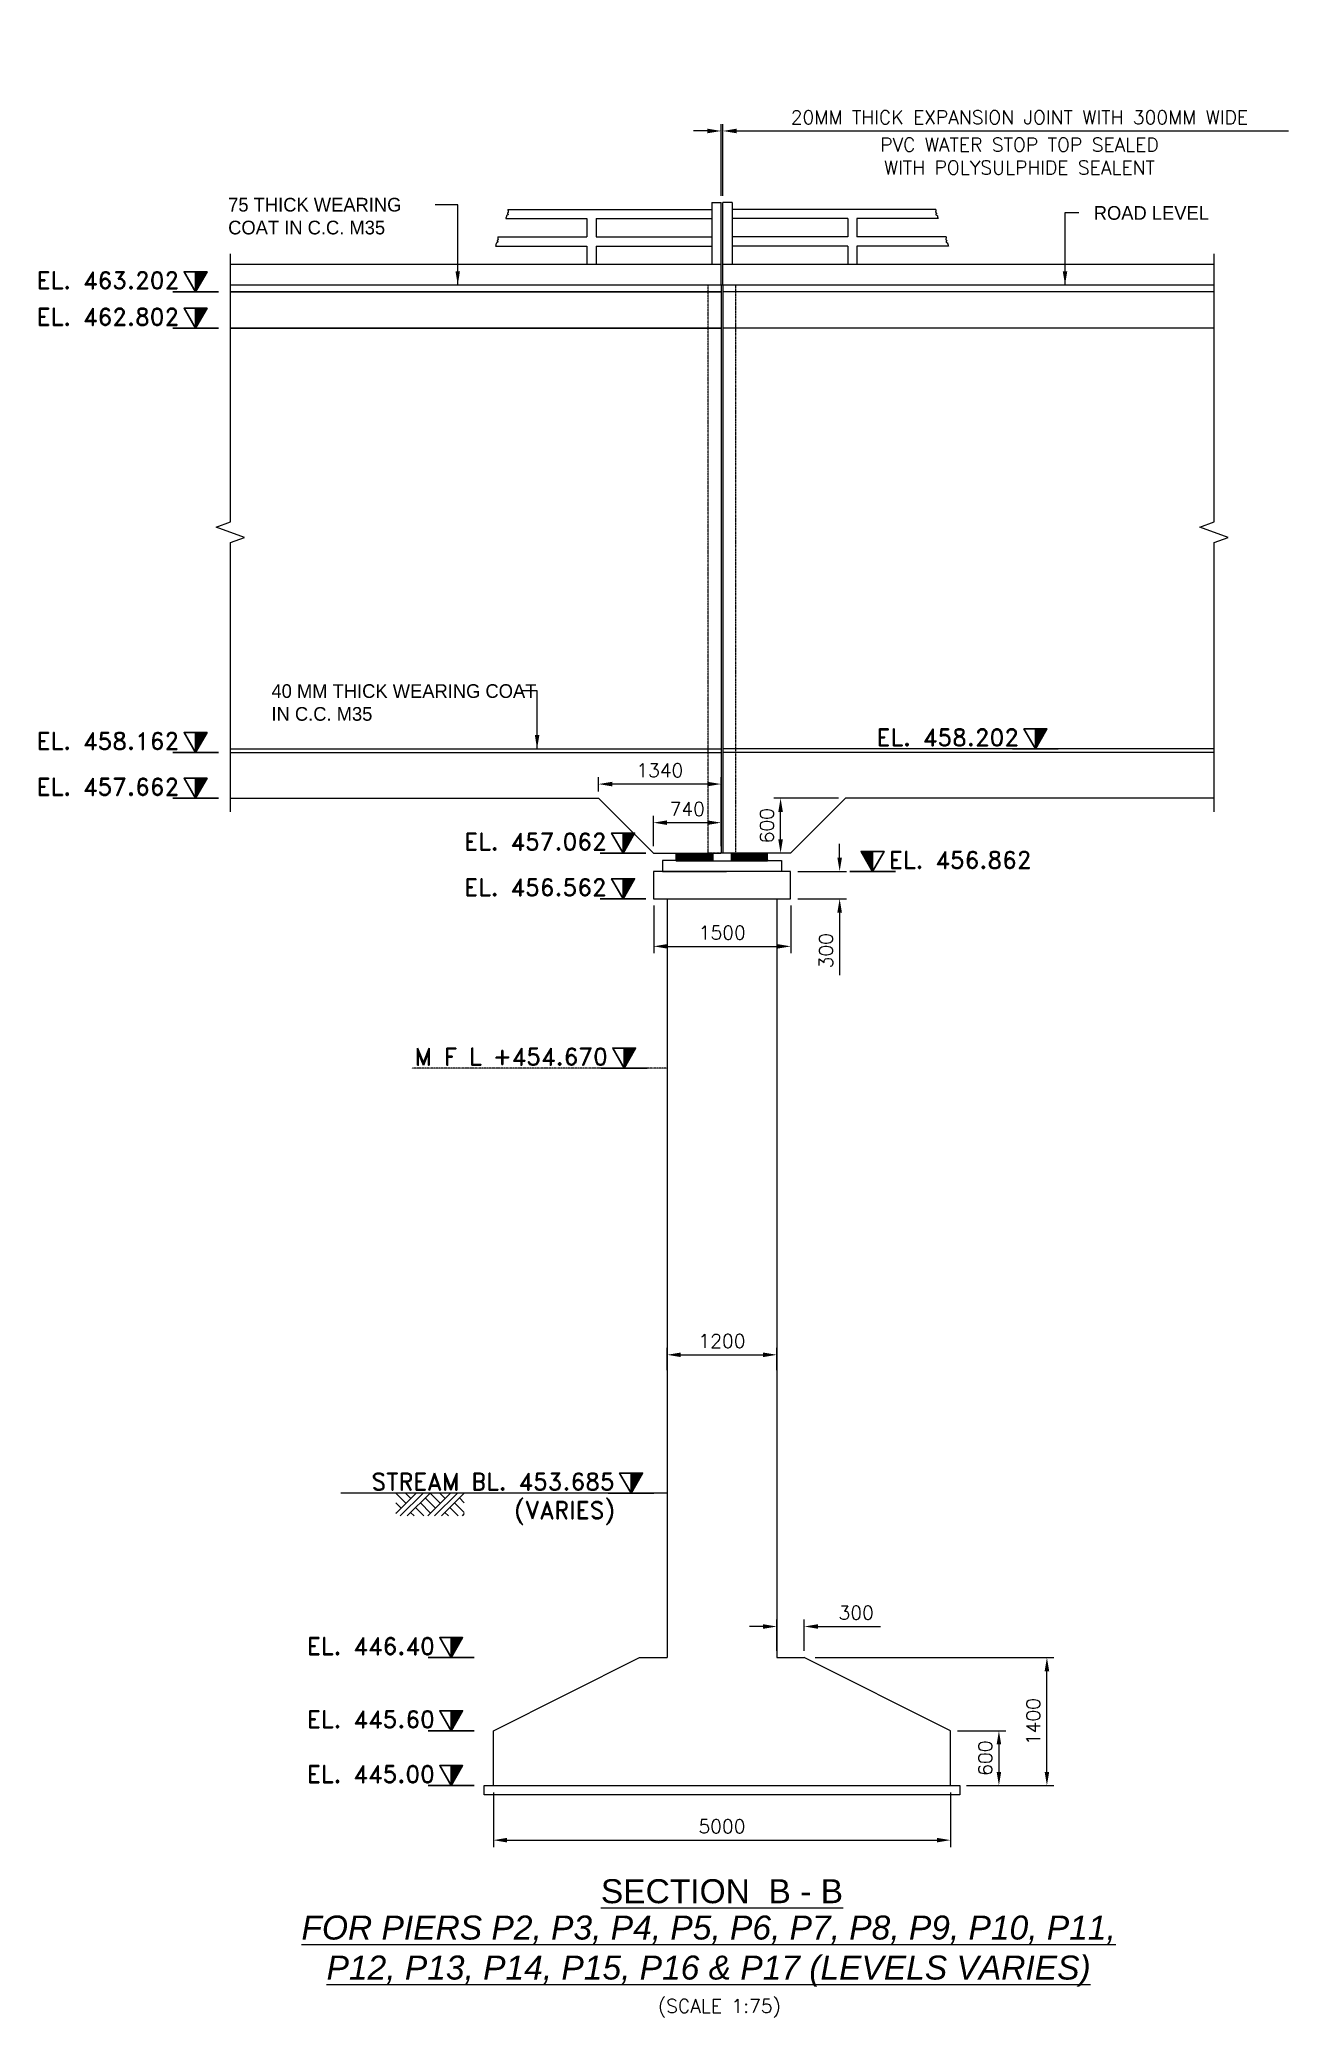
# Model space of a CAD drawing. Extents: x 2542500 to 2835796, y -294794 to -159040.
# Drawn here: x 2633555 to 2647214, y -180675 to -159040 of the extents above; entities that cross this region are included whole.
import ezdxf
from ezdxf.enums import TextEntityAlignment as Align

# ---------------------------------------------------------------- set-up
doc = ezdxf.new("R2010")
doc.units = 0
doc.header["$LTSCALE"] = 8
doc.header["$MEASUREMENT"] = 0
doc.header["$PDMODE"] = 35
doc.linetypes.add('HIDDEN', pattern=[0.375, 0.25, -0.125])
doc.layers.get('0').update_dxf_attribs({"color": 22, "linetype": 'CONTINUOUS'})
doc.layers.get('DEFPOINTS').update_dxf_attribs({"linetype": 'CONTINUOUS'})
for name, color, linetype, lineweight in [('HANDRAIL', 92, 'CONTINUOUS', 15), ('HATCH SOLID', 253, 'CONTINUOUS', 5), ('LEVEL', 6, 'CONTINUOUS', 20), ('P.C.C', 105, 'CONTINUOUS', 9), ('R_DASHED', 183, 'HIDDEN', 9), ('R_DIMENSION', 8, 'CONTINUOUS', 15), ('R_TEXT G', 7, 'CONTINUOUS', 18), ('R_THIN LINE', 252, 'CONTINUOUS', 9), ('SEC MARK', 1, 'CONTINUOUS', 25), ('TEXT', 4, 'CONTINUOUS', 15), ('TEXT G', 7, 'CONTINUOUS', 18)]:
    doc.layers.add(name, color=color, linetype=linetype, lineweight=lineweight)
doc.layers.add('PUMP', color=4, linetype='CONTINUOUS')
doc.layers.add('R_HATCH', color=7, linetype='CONTINUOUS', lineweight=9, true_color=0xd1d1ff)
doc.styles.add('ARIEL', font='arial.ttf')
doc.styles.add('ROMANDS', font='romand.shx')
doc.styles.add('ROMANS', font='romans.shx')
doc.styles.get("Standard").update_dxf_attribs({"font": ''})
doc.styles.get('Standard').set_extended_font_data('Univers')
doc.dimstyles.new('DIM-75', dxfattribs={"dimscale": 75, "dimtxt": 2, "dimasz": 2, "dimexe": 1, "dimexo": 1, "dimgap": 1, "dimtad": 1, "dimdec": 0, "dimzin": 0, "dimdsep": 46, "dimtxsty": 'ROMANS', "dimcen": 1, "dimclrd": 256, "dimclre": 256, "dimclrt": 7, "dimadec": 0, "dimazin": 0, "dimtfac": 1, "dimtdec": 0, "dimtofl": 0, "dimtmove": 0, "dimatfit": 3, "dimfxl": 1, "dimtolj": 1, "dimtzin": 0, "dimlwd": 9, "dimlwe": 5, "dimarcsym": 0})
doc.dimstyles.new('DIM-75$0', dxfattribs={"dimscale": 75, "dimtxt": 2, "dimasz": 2, "dimexe": 1, "dimexo": 1, "dimgap": 1, "dimtad": 1, "dimdec": 0, "dimzin": 0, "dimdsep": 46, "dimtxsty": 'ROMANS', "dimcen": 1, "dimclrd": 256, "dimclre": 256, "dimclrt": 7, "dimadec": 0, "dimazin": 0, "dimtfac": 1, "dimtdec": 0, "dimtofl": 0, "dimtmove": 0, "dimatfit": 3, "dimfxl": 1, "dimtolj": 1, "dimtzin": 0, "dimlwd": 9, "dimlwe": 5, "dimarcsym": 0})
pattern_1 = [(0, (1174495.185, 67845.8764), (0, 6.985), [5.08, -1.905]), (90, (1174495.185, 67845.8764), (-6.985, 4e-16), [5.08, -1.905])]

msp = doc.modelspace()

# ---------------------------------------------------------------- texts
at = {"layer": 'LEVEL', "char_height": 187.5, "style": 'ROMANDS'}
for s, insert, attachment_point in [('EL. 463.202', (2635082.2, -161580), 3), ('EL. 462.802', (2635082.2, -161980), 3), ('EL. 458.202', (2644267.8, -166580), 3), ('EL. 458.162', (2635082.2, -166620), 3), ('EL. 457.662', (2635082.2, -167120), 3), ('EL. 457.062', (2639757.9, -167720), 3), ('EL. 456.862', (2642845.7, -167920), 1), ('EL. 456.562', (2639757.9, -168220), 3), ('M F L +454.670', (2639770.1, -170072), 3), ('STREAM BL. 453.685 \\P(VARIES)', (2639845.1, -174720), 3), ('EL. 446.40', (2637878.1, -176520), 3), ('EL. 445.60', (2637878.1, -177320), 3), ('EL. 445.00', (2637878.1, -177920), 3)]:
    msp.add_mtext(s, dxfattribs=dict(at, insert=insert, attachment_point=attachment_point))
at = {"layer": 'R_TEXT G', "lineweight": 13, "ltscale": 0.13, "char_height": 150, "attachment_point": 7}
for s, insert, width in [('\\A1;75 THICK WEARING COAT IN C.C. M35', (2635618.3, -161173.6), 2410.45), ('40 MM THICK WEARING COAT IN C.C. M35', (2636091.8, -166493.7), 2914.493)]:
    msp.add_mtext(s, dxfattribs=dict(at, insert=insert, width=width))
at = {"layer": 'R_TEXT G', "lineweight": 13, "ltscale": 0.13, "insert": (2645085.1, -160861.6), "char_height": 150, "attachment_point": 1}
msp.add_mtext('\\A1;ROAD LEVEL', dxfattribs=at)
at = {"layer": 'TEXT', "color": 1, "lineweight": 13, "char_height": 262.5, "attachment_point": 8, "style": 'ARIEL'}
for s, insert, width in [('{\\LSECTION  B - B}', (2641018.7, -179429.3), 7433.008), ('{\\fArial|b0|i1|c0|p34;\\LFOR PIERS P2, P3, P4, P5, P6, P7, P8, P9, P10, P11, P12, P13, P14, P15, P16 & P17 (LEVELS VARIES)}', (2640873, -180339.8), 9416.43)]:
    msp.add_mtext(s, dxfattribs=dict(at, insert=insert, width=width))
at = {"layer": 'TEXT G', "style": 'ROMANS'}
msp.add_text('(SCALE 1:75)', height=150, dxfattribs=at).set_placement((2640990.5, -180475.2), align=Align.TOP_CENTER)

# ---------------------------------------------------------------- blocks, each defined once
blk = doc.blocks.new('A$C71181FDA')
at = {"layer": 'HATCH SOLID', "ltscale": 100}
blk.add_hatch(color=256, dxfattribs=at).paths.add_polyline_path([(948, 0), (948, 828), (474, 828)])
at = {"layer": 'SEC MARK'}
for p, q in [((948, 828), (948, 0)), ((0, 0), (1896, 0))]:
    blk.add_line(p, q, dxfattribs=at)
blk.add_lwpolyline([(948, 0), (474, 828), (1422, 828), (948, 0)], dxfattribs=at)
blk = doc.blocks.new('*D31')
at = {"layer": 'DEFPOINTS', "color": 0, "ltscale": 0.13}
for p in [(2641029, -160040), (2641009, -160824), (2641029, -160824)]:
    blk.add_point(p, dxfattribs=at)
at = {"layer": 'R_DIMENSION', "lineweight": 9, "ltscale": 0.13}
for p, q in [((2640859, -160040), (2640709, -160040)), ((2641179, -160040), (2647214, -160040))]:
    blk.add_line(p, q, dxfattribs=at)
at = {"layer": 'R_DIMENSION', "lineweight": 5, "ltscale": 0.13}
for p, q in [((2641009, -160749), (2641009, -159965)), ((2641029, -160749), (2641029, -159965))]:
    blk.add_line(p, q, dxfattribs=at)
at = {"layer": 'R_DIMENSION', "ltscale": 0.13}
for points in [[(2640859, -160015), (2640859, -160065), (2641009, -160040)], [(2641179, -160015), (2641179, -160065), (2641029, -160040)]]:
    blk.add_solid(points, dxfattribs=at)
at = {"layer": 'R_DIMENSION', "color": 7, "lineweight": 13, "ltscale": 0.13, "char_height": 150, "attachment_point": 5, "style": 'ROMANS'}
for s, insert in [('\\A1;20MM THICK EXPANSION JOINT WITH 300MM WIDE', (2644272, -159890)), ('\\A1;PVC WATER STOP TOP SEALED \\PWITH POLYSULPHIDE SEALENT', (2644272, -160315))]:
    blk.add_mtext(s, dxfattribs=dict(at, insert=insert))
blk = doc.blocks.new('jord1')
at = {"layer": 'P.C.C'}
for p, q in [((0, 0), (1.12, -1.12)), ((2.25, 0), (0, -2.25)), ((3, 0), (0.5, -2.5)), ((1.66, -0.59), (1.06, 0)), ((3.75, 0), (1.25, -2.5)), ((6, 0), (3.5, -2.5)), ((3.75, 0), (4.87, -1.12)), ((6.75, 0), (4.25, -2.5)), ((4.81, 0), (5.4, -0.59)), ((7.5, 0), (5, -2.5)), ((5.87, 0), (5.93, -0.06)), ((0, -1.06), (0.59, -1.66)), ((0, -2.12), (0.06, -2.19)), ((1.63, -2.12), (2.01, -2.5)), ((2.16, -1.59), (3.07, -2.5)), ((2.69, -1.06), (3.81, -2.19)), ((3.22, -0.53), (4.34, -1.66)), ((5.38, -2.12), (5.76, -2.5)), ((5.91, -1.59), (6.82, -2.5)), ((6.44, -1.06), (7.5, -2.12)), ((6.97, -0.53), (7.5, -1.06)), ((7.5, -2.25), (7.25, -2.5))]:
    blk.add_line(p, q, dxfattribs=at)
blk = doc.blocks.new('*D32')
at = {"layer": 'DEFPOINTS', "color": 0}
for p in [(2643519, -177539), (2643619, -178139), (2644048, -178139)]:
    blk.add_point(p, dxfattribs=at)
at = {"layer": 'R_DIMENSION', "lineweight": 5}
for p, q in [((2643594, -177539), (2644123, -177539)), ((2643694, -178139), (2644123, -178139))]:
    blk.add_line(p, q, dxfattribs=at)
at = {"layer": 'R_DIMENSION', "lineweight": 9}
blk.add_line((2644048, -177689), (2644048, -177989), dxfattribs=at)
at = {"layer": 'R_DIMENSION'}
for points in [[(2644023, -177689), (2644073, -177689), (2644048, -177539)], [(2644023, -177989), (2644073, -177989), (2644048, -178139)]]:
    blk.add_solid(points, dxfattribs=at)
at = {"layer": 'R_DIMENSION', "color": 7, "insert": (2643898, -177839), "char_height": 150, "attachment_point": 5, "rotation": 90, "style": 'ROMANS'}
blk.add_mtext('\\A1;600', dxfattribs=at)
blk = doc.blocks.new('*D33')
at = {"layer": 'DEFPOINTS', "color": 0}
for p in [(2641919, -176399), (2641619, -176739), (2641919, -176739)]:
    blk.add_point(p, dxfattribs=at)
at = {"layer": 'R_DIMENSION', "lineweight": 5}
for p, q in [((2641619, -176664), (2641619, -176324)), ((2641919, -176664), (2641919, -176324))]:
    blk.add_line(p, q, dxfattribs=at)
at = {"layer": 'R_DIMENSION', "lineweight": 9}
for p, q in [((2641469, -176399), (2641319, -176399)), ((2642069, -176399), (2642754, -176399))]:
    blk.add_line(p, q, dxfattribs=at)
at = {"layer": 'R_DIMENSION'}
for points in [[(2641469, -176374), (2641469, -176424), (2641619, -176399)], [(2642069, -176374), (2642069, -176424), (2641919, -176399)]]:
    blk.add_solid(points, dxfattribs=at)
at = {"layer": 'R_DIMENSION', "color": 7, "insert": (2642487, -176249), "char_height": 150, "attachment_point": 5, "style": 'ROMANS'}
blk.add_mtext('\\A1;300', dxfattribs=at)
blk = doc.blocks.new('*D34')
at = {"layer": 'DEFPOINTS', "color": 0}
for p in [(2638519, -178139), (2643519, -178139), (2643519, -178736)]:
    blk.add_point(p, dxfattribs=at)
at = {"layer": 'R_DIMENSION', "lineweight": 5}
for p, q in [((2638519, -178214), (2638519, -178811)), ((2643519, -178214), (2643519, -178811))]:
    blk.add_line(p, q, dxfattribs=at)
at = {"layer": 'R_DIMENSION', "lineweight": 9}
blk.add_line((2638669, -178736), (2643369, -178736), dxfattribs=at)
at = {"layer": 'R_DIMENSION'}
for points in [[(2638669, -178711), (2638669, -178761), (2638519, -178736)], [(2643369, -178711), (2643369, -178761), (2643519, -178736)]]:
    blk.add_solid(points, dxfattribs=at)
at = {"layer": 'R_DIMENSION', "color": 7, "insert": (2641019, -178586), "char_height": 150, "attachment_point": 5, "style": 'ROMANS'}
blk.add_mtext('\\A1;5000', dxfattribs=at)
blk = doc.blocks.new('*D35')
at = {"layer": 'DEFPOINTS', "color": 0}
for p in [(2641619, -173427), (2640419, -173671), (2641619, -173671)]:
    blk.add_point(p, dxfattribs=at)
at = {"layer": 'R_DIMENSION', "lineweight": 5}
for p, q in [((2640419, -173596), (2640419, -173352)), ((2641619, -173596), (2641619, -173352))]:
    blk.add_line(p, q, dxfattribs=at)
at = {"layer": 'R_DIMENSION', "lineweight": 9}
blk.add_line((2640569, -173427), (2641469, -173427), dxfattribs=at)
at = {"layer": 'R_DIMENSION'}
for points in [[(2640569, -173402), (2640569, -173452), (2640419, -173427)], [(2641469, -173402), (2641469, -173452), (2641619, -173427)]]:
    blk.add_solid(points, dxfattribs=at)
at = {"layer": 'R_DIMENSION', "color": 7, "insert": (2641019, -173277), "char_height": 150, "attachment_point": 5, "style": 'ROMANS'}
blk.add_mtext('\\A1;1200', dxfattribs=at)
blk = doc.blocks.new('*D36')
at = {"layer": 'DEFPOINTS', "color": 0}
for p in [(2640272, -168439), (2641772, -168439), (2641772, -168959)]:
    blk.add_point(p, dxfattribs=at)
at = {"layer": 'R_DIMENSION', "lineweight": 5}
for p, q in [((2640272, -168514), (2640272, -169034)), ((2641772, -168514), (2641772, -169034))]:
    blk.add_line(p, q, dxfattribs=at)
at = {"layer": 'R_DIMENSION', "lineweight": 9}
blk.add_line((2640422, -168959), (2641622, -168959), dxfattribs=at)
at = {"layer": 'R_DIMENSION'}
for points in [[(2640422, -168934), (2640422, -168984), (2640272, -168959)], [(2641622, -168934), (2641622, -168984), (2641772, -168959)]]:
    blk.add_solid(points, dxfattribs=at)
at = {"layer": 'R_DIMENSION', "color": 7, "insert": (2641022, -168809), "char_height": 150, "attachment_point": 5, "style": 'ROMANS'}
blk.add_mtext('\\A1;1500', dxfattribs=at)
blk = doc.blocks.new('*D37')
at = {"layer": 'DEFPOINTS', "color": 0}
for p in [(2641772, -168139), (2641772, -168439), (2642306, -168439)]:
    blk.add_point(p, dxfattribs=at)
at = {"layer": 'R_DIMENSION', "lineweight": 9}
for p, q in [((2642306, -167989), (2642306, -167839)), ((2642306, -168589), (2642306, -169274))]:
    blk.add_line(p, q, dxfattribs=at)
at = {"layer": 'R_DIMENSION', "lineweight": 5}
for p, q in [((2641847, -168139), (2642381, -168139)), ((2641847, -168439), (2642381, -168439))]:
    blk.add_line(p, q, dxfattribs=at)
at = {"layer": 'R_DIMENSION'}
for points in [[(2642281, -167989), (2642331, -167989), (2642306, -168139)], [(2642281, -168589), (2642331, -168589), (2642306, -168439)]]:
    blk.add_solid(points, dxfattribs=at)
at = {"layer": 'R_DIMENSION', "color": 7, "insert": (2642156, -169007), "char_height": 150, "attachment_point": 5, "rotation": 90, "style": 'ROMANS'}
blk.add_mtext('\\A1;300', dxfattribs=at)
blk = doc.blocks.new('*D38')
at = {"layer": 'DEFPOINTS', "color": 0}
for p in [(2641963, -176739), (2644573, -176739), (2643663, -178139)]:
    blk.add_point(p, dxfattribs=at)
at = {"layer": 'R_DIMENSION', "lineweight": 5}
for p, q in [((2642038, -176739), (2644648, -176739)), ((2643738, -178139), (2644648, -178139))]:
    blk.add_line(p, q, dxfattribs=at)
at = {"layer": 'R_DIMENSION', "lineweight": 9}
blk.add_line((2644573, -177989), (2644573, -176889), dxfattribs=at)
at = {"layer": 'R_DIMENSION'}
for points in [[(2644548, -176889), (2644598, -176889), (2644573, -176739)], [(2644548, -177989), (2644598, -177989), (2644573, -178139)]]:
    blk.add_solid(points, dxfattribs=at)
at = {"layer": 'R_DIMENSION', "color": 7, "insert": (2644423, -177439), "char_height": 150, "attachment_point": 5, "rotation": 90, "style": 'ROMANS'}
blk.add_mtext('\\A1;1400', dxfattribs=at)
blk = doc.blocks.new('*D91')
at = {"layer": 'DEFPOINTS', "color": 0}
for p in [(2639669, -167184), (2639669, -167339), (2641009, -167939)]:
    blk.add_point(p, dxfattribs=at)
at = {"layer": 'R_DIMENSION', "lineweight": 5}
for p, q in [((2639669, -167264), (2639669, -167109)), ((2641009, -167864), (2641009, -167109))]:
    blk.add_line(p, q, dxfattribs=at)
at = {"layer": 'R_DIMENSION', "lineweight": 9}
blk.add_line((2640859, -167184), (2639819, -167184), dxfattribs=at)
at = {"layer": 'R_DIMENSION'}
for points in [[(2639819, -167159), (2639819, -167209), (2639669, -167184)], [(2640859, -167159), (2640859, -167209), (2641009, -167184)]]:
    blk.add_solid(points, dxfattribs=at)
at = {"layer": 'R_DIMENSION', "color": 7, "insert": (2640339, -167034), "char_height": 150, "attachment_point": 5, "style": 'ROMANS'}
blk.add_mtext('\\A1;1340', dxfattribs=at)
blk = doc.blocks.new('*D92')
at = {"layer": 'DEFPOINTS', "color": 0}
for p in [(2641009, -167606), (2640269, -167939), (2641009, -167939)]:
    blk.add_point(p, dxfattribs=at)
at = {"layer": 'R_DIMENSION', "lineweight": 5}
for p, q in [((2640269, -167864), (2640269, -167531)), ((2641009, -167864), (2641009, -167531))]:
    blk.add_line(p, q, dxfattribs=at)
at = {"layer": 'R_DIMENSION', "lineweight": 9}
blk.add_line((2640419, -167606), (2640859, -167606), dxfattribs=at)
at = {"layer": 'R_DIMENSION'}
for points in [[(2640419, -167581), (2640419, -167631), (2640269, -167606)], [(2640859, -167581), (2640859, -167631), (2641009, -167606)]]:
    blk.add_solid(points, dxfattribs=at)
at = {"layer": 'R_DIMENSION', "color": 7, "insert": (2640639, -167456), "char_height": 150, "attachment_point": 5, "style": 'ROMANS'}
blk.add_mtext('\\A1;740', dxfattribs=at)
blk = doc.blocks.new('*D93')
at = {"layer": 'DEFPOINTS', "color": 0}
for p in [(2641660, -167339), (2642369, -167339), (2641769, -167939)]:
    blk.add_point(p, dxfattribs=at)
at = {"layer": 'R_DIMENSION', "lineweight": 5}
for p, q in [((2642294, -167339), (2641585, -167339)), ((2641694, -167939), (2641585, -167939))]:
    blk.add_line(p, q, dxfattribs=at)
at = {"layer": 'R_DIMENSION', "lineweight": 9}
blk.add_line((2641660, -167789), (2641660, -167489), dxfattribs=at)
at = {"layer": 'R_DIMENSION'}
for points in [[(2641635, -167489), (2641685, -167489), (2641660, -167339)], [(2641635, -167789), (2641685, -167789), (2641660, -167939)]]:
    blk.add_solid(points, dxfattribs=at)
at = {"layer": 'R_DIMENSION', "color": 7, "insert": (2641510, -167639), "char_height": 150, "attachment_point": 5, "rotation": 90, "style": 'ROMANS'}
blk.add_mtext('\\A1;600', dxfattribs=at)

# ---------------------------------------------------------------- dimensions: what is measured, and where the dimension line sits
at = {"layer": 'R_DIMENSION', "lineweight": 13, "ltscale": 0.13}
dim = msp.add_linear_dim(base=(2641028.7, -160040.1), p1=(2641008.7, -160823.8), p2=(2641028.7, -160823.8), text='20MM THICK EXPANSION JOINT WITH 300MM WIDE\\XPVC WATER STOP TOP SEALED \\PWITH POLYSULPHIDE SEALENT', dimstyle='DIM-75$0', dxfattribs=at)
dim.commit()
dim.dimension.update_dxf_attribs({"geometry": '*D31', "text_midpoint": (2644271.6, -160040.1)})
at = {"layer": 'R_DIMENSION'}
for base, p1, p2, picture, middle in [((2639668.7, -167184.2), (2641008.7, -167938.8), (2639668.7, -167338.8), '*D91', (2640338.7, -167034.2)), ((2641008.7, -167606.3), (2640268.7, -167938.8), (2641008.7, -167938.8), '*D92', (2640638.7, -167456.3)), ((2641772.3, -168959), (2640272.3, -168438.8), (2641772.3, -168438.8), '*D36', (2641022.3, -168809)), ((2641618.7, -173427), (2640418.7, -173671), (2641618.7, -173671), '*D35', (2641018.7, -173277)), ((2641918.7, -176399), (2641618.7, -176738.8), (2641918.7, -176738.8), '*D33', (2642486.6, -176249)), ((2643518.7, -178736), (2638518.7, -178138.8), (2643518.7, -178138.8), '*D34', (2641018.7, -178586))]:
    dim = msp.add_linear_dim(base=base, p1=p1, p2=p2, dimstyle='DIM-75$0', dxfattribs=at)
    dim.commit()
    dim.dimension.update_dxf_attribs({"geometry": picture, "text_midpoint": middle})
for base, p1, p2, picture, middle in [((2641659.8, -167338.8), (2641768.7, -167938.8), (2642368.7, -167338.8), '*D93', (2641509.8, -167638.8)), ((2642306, -168438.8), (2641772.3, -168138.8), (2641772.3, -168438.8), '*D37', (2642156, -169006.6)), ((2644573, -176738.8), (2643662.7, -178138.8), (2641962.7, -176738.8), '*D38', (2644423, -177438.8)), ((2644048, -178138.8), (2643518.7, -177538.8), (2643618.7, -178138.8), '*D32', (2643898, -177838.8))]:
    dim = msp.add_linear_dim(base=base, p1=p1, p2=p2, angle=90, dimstyle='DIM-75$0', dxfattribs=at)
    dim.commit()
    dim.dimension.update_dxf_attribs({"geometry": picture, "text_midpoint": middle})

# ---------------------------------------------------------------- hatches: boundary and pattern name
at = {"layer": 'R_HATCH', "lineweight": 13, "ltscale": 0.13}
h = msp.add_hatch(dxfattribs=at)
h.set_pattern_fill('ANGLE', color=256)
h.set_pattern_definition(pattern_1)
h.paths.add_polyline_path([(2640918.7, -168024.8), (2640918.7, -167938.8), (2640518.7, -167938.8), (2640518.7, -168024.8)])
h = msp.add_hatch(dxfattribs=at)
h.set_pattern_fill('ANGLE', color=256)
h.set_pattern_definition(pattern_1)
h.paths.add_polyline_path([(2641118.7, -168024.8), (2641118.7, -167938.8), (2641518.7, -167938.8), (2641518.7, -168024.8)])

# ---------------------------------------------------------------- linework, layer by layer
at = {"lineweight": 13, "ltscale": 0.13}
for p, q in [((2635643.3, -161723.8), (2641008.7, -161723.8)), ((2635643.3, -161723.8), (2641008.7, -161723.8)), ((2635643.3, -161798.8), (2641008.7, -161798.8)), ((2641008.7, -161798.8), (2635643.3, -161798.8)), ((2641008.7, -161723.8), (2641008.7, -167938.8)), ((2641028.7, -161723.8), (2641028.7, -167938.8)), ((2641028.7, -161723.8), (2646401.4, -161723.8)), ((2646401.4, -161798.8), (2641028.7, -161798.8)), ((2635643.3, -162198.8), (2641008.7, -162198.8)), ((2641008.7, -162198.8), (2635643.3, -162198.8)), ((2646401.4, -162198.8), (2641028.7, -162198.8)), ((2635643.3, -166798.8), (2641008.7, -166798.8)), ((2646401.4, -166798.8), (2641028.7, -166798.8)), ((2635643.3, -166838.8), (2641008.7, -166838.8)), ((2646401.4, -166838.8), (2641028.7, -166838.8)), ((2635643.3, -167338.8), (2639668.7, -167338.8)), ((2639668.7, -167338.8), (2640268.7, -167938.8)), ((2642368.7, -167338.8), (2641768.7, -167938.8)), ((2646401.4, -167338.8), (2642368.7, -167338.8)), ((2640268.7, -167938.8), (2641008.7, -167938.8)), ((2640368.7, -168018.8), (2640368.7, -168138.8)), ((2640512.7, -168018.8), (2640368.7, -168018.8)), ((2640512.7, -168018.8), (2640518.7, -168024.8)), ((2640518.7, -168024.8), (2640518.7, -167938.8)), ((2640518.7, -167938.8), (2640918.7, -167938.8)), ((2640518.7, -168024.8), (2641518.7, -168024.8)), ((2640918.7, -167938.8), (2640918.7, -168024.8)), ((2641768.7, -167938.8), (2641028.7, -167938.8)), ((2641118.7, -167938.8), (2641118.7, -168024.8)), ((2641518.7, -167938.8), (2641118.7, -167938.8)), ((2641518.7, -168024.8), (2641518.7, -167938.8)), ((2641524.7, -168018.8), (2641518.7, -168024.8)), ((2641524.7, -168018.8), (2641668.7, -168018.8)), ((2641668.7, -168018.8), (2641668.7, -168138.8)), ((2640368.7, -168138.8), (2641068.7, -168138.8)), ((2640418.7, -168438.8), (2640418.7, -176738.8)), ((2641618.7, -168438.8), (2641618.7, -176738.8)), ((2640418.7, -174938.8), (2636848.8, -174938.8)), ((2638518.7, -177538.8), (2640118.7, -176738.8)), ((2640118.7, -176738.8), (2640418.7, -176738.8)), ((2641618.7, -176738.8), (2641918.7, -176738.8)), ((2643518.7, -177538.8), (2641918.7, -176738.8)), ((2638518.7, -178138.8), (2638518.7, -177538.8)), ((2643518.7, -178138.8), (2643518.7, -177538.8)), ((2638518.7, -178138.8), (2643518.7, -178138.8))]:
    msp.add_line(p, q, dxfattribs=at)
at = {"lineweight": 13, "ltscale": 0.13, "flags": 128}
for points in [[(2635643.3, -167488.8), (2635643.3, -164541.7), (2635797.8, -164485.4), (2635488.7, -164372.9), (2635643.3, -164316.7), (2635643.3, -161385.8)], [(2646401.4, -167488.8), (2646401.4, -164541.7), (2646555.9, -164485.4), (2646246.8, -164372.9), (2646401.4, -164316.7), (2646401.4, -161385.8)]]:
    msp.add_lwpolyline(points, dxfattribs=at)
msp.add_lwpolyline([(2640268.7, -168138.8), (2640268.7, -168438.8), (2641768.7, -168438.8), (2641768.7, -168138.8)], close=True, dxfattribs=at)
at = {"layer": 'HANDRAIL'}
for points in [[(2638679, -160898.8), (2638678.7, -160902.3), (2638678.5, -160905.8), (2638678.6, -160907.6), (2638678.7, -160909.5), (2638679, -160911.8), (2638679.2, -160913.2), (2638681.1, -160920.8), (2638681.5, -160922.7), (2638681.7, -160924.5), (2638681.8, -160926.3), (2638681.7, -160928), (2638681.5, -160928.9), (2638681.3, -160929.7), (2638681, -160930.5), (2638680.6, -160931.3), (2638680.1, -160932.1), (2638679.6, -160932.7), (2638678.9, -160933.5), (2638678.2, -160934.2), (2638675, -160936.9), (2638673.5, -160938.1), (2638672.9, -160938.8), (2638672.4, -160939.4), (2638672, -160940), (2638671.8, -160940.7), (2638671.8, -160941.2), (2638671.9, -160942), (2638672.2, -160942.7), (2638672.7, -160943.4), (2638673.3, -160944.2), (2638673.9, -160944.9), (2638675.4, -160946.3), (2638677, -160947.7), (2638678.5, -160949.1), (2638679.1, -160949.8), (2638679.7, -160950.5), (2638680.1, -160951.2), (2638680.3, -160951.7), (2638680.4, -160952.4), (2638680.3, -160953), (2638680.1, -160953.6), (2638679.8, -160954.2), (2638679.3, -160954.7), (2638678.7, -160955.3), (2638678.1, -160955.8), (2638677.3, -160956.4), (2638675.6, -160957.4), (2638673.8, -160958.5), (2638671.8, -160959.7), (2638669.9, -160960.9), (2638668.1, -160962.1), (2638667.3, -160962.8), (2638666.5, -160963.4), (2638665.8, -160964.2), (2638665.2, -160964.9), (2638664.2, -160966.4), (2638663.4, -160968), (2638662.8, -160969.7), (2638662.2, -160971.4), (2638661.3, -160975.2), (2638659.5, -160981.8), (2638658.4, -160985.2), (2638656.1, -160992), (2638653.7, -160998.8)], [(2643358.5, -160898.8), (2643358.8, -160902.3), (2643358.9, -160905.8), (2643358.9, -160907.6), (2643358.8, -160909.5), (2643358.5, -160911.8), (2643358.2, -160913.2), (2643356.3, -160920.8), (2643356, -160922.7), (2643355.7, -160924.5), (2643355.6, -160926.3), (2643355.8, -160928), (2643355.9, -160928.9), (2643356.2, -160929.7), (2643356.5, -160930.5), (2643356.9, -160931.3), (2643357.3, -160932.1), (2643357.8, -160932.7), (2643358.6, -160933.5), (2643359.3, -160934.2), (2643362.5, -160936.9), (2643363.9, -160938.1), (2643364.6, -160938.8), (2643365.1, -160939.4), (2643365.4, -160940), (2643365.6, -160940.7), (2643365.7, -160941.2), (2643365.5, -160942), (2643365.2, -160942.7), (2643364.7, -160943.4), (2643364.2, -160944.2), (2643363.5, -160944.9), (2643362, -160946.3), (2643360.4, -160947.7), (2643358.9, -160949.1), (2643358.3, -160949.8), (2643357.8, -160950.5), (2643357.4, -160951.2), (2643357.2, -160951.7), (2643357.1, -160952.4), (2643357.1, -160953), (2643357.3, -160953.6), (2643357.7, -160954.2), (2643358.1, -160954.7), (2643358.7, -160955.3), (2643359.4, -160955.8), (2643360.1, -160956.4), (2643361.8, -160957.4), (2643363.7, -160958.5), (2643365.6, -160959.7), (2643367.5, -160960.9), (2643369.3, -160962.1), (2643370.2, -160962.8), (2643370.9, -160963.4), (2643371.6, -160964.2), (2643372.2, -160964.9), (2643373.2, -160966.4), (2643374.1, -160968), (2643374.7, -160969.7), (2643375.2, -160971.4), (2643376.1, -160975.2), (2643377.9, -160981.8), (2643379, -160985.2), (2643381.3, -160992), (2643383.8, -160998.8)], [(2638566.9, -161198.8), (2638566.6, -161202.3), (2638566.5, -161205.8), (2638566.5, -161207.6), (2638566.6, -161209.5), (2638566.9, -161211.8), (2638567.2, -161213.2), (2638569, -161220.8), (2638569.4, -161222.7), (2638569.7, -161224.5), (2638569.7, -161226.3), (2638569.6, -161228), (2638569.5, -161228.9), (2638569.2, -161229.7), (2638568.9, -161230.5), (2638568.5, -161231.3), (2638568, -161232.1), (2638567.5, -161232.7), (2638566.8, -161233.5), (2638566.1, -161234.2), (2638562.9, -161236.9), (2638561.4, -161238.1), (2638560.8, -161238.8), (2638560.3, -161239.4), (2638560, -161240), (2638559.7, -161240.7), (2638559.7, -161241.2), (2638559.9, -161242), (2638560.2, -161242.7), (2638560.6, -161243.4), (2638561.2, -161244.2), (2638561.9, -161244.9), (2638563.4, -161246.3), (2638565, -161247.7), (2638566.4, -161249.1), (2638567.1, -161249.8), (2638567.6, -161250.5), (2638568, -161251.2), (2638568.2, -161251.7), (2638568.3, -161252.4), (2638568.3, -161253), (2638568, -161253.6), (2638567.7, -161254.2), (2638567.2, -161254.7), (2638566.7, -161255.3), (2638566, -161255.8), (2638565.3, -161256.4), (2638563.6, -161257.4), (2638561.7, -161258.5), (2638559.8, -161259.7), (2638557.8, -161260.9), (2638556, -161262.1), (2638555.2, -161262.8), (2638554.5, -161263.4), (2638553.8, -161264.2), (2638553.2, -161264.9), (2638552.1, -161266.4), (2638551.3, -161268), (2638550.7, -161269.7), (2638550.2, -161271.4), (2638549.2, -161275.2), (2638547.4, -161281.8), (2638546.4, -161285.2), (2638544, -161292), (2638541.6, -161298.8)], [(2643470.6, -161198.8), (2643470.9, -161202.3), (2643471, -161205.8), (2643471, -161207.6), (2643470.9, -161209.5), (2643470.6, -161211.8), (2643470.3, -161213.2), (2643468.4, -161220.8), (2643468, -161222.7), (2643467.8, -161224.5), (2643467.7, -161226.3), (2643467.8, -161228), (2643468, -161228.9), (2643468.2, -161229.7), (2643468.5, -161230.5), (2643468.9, -161231.3), (2643469.4, -161232.1), (2643469.9, -161232.7), (2643470.6, -161233.5), (2643471.4, -161234.2), (2643474.6, -161236.9), (2643476, -161238.1), (2643476.6, -161238.8), (2643477.1, -161239.4), (2643477.5, -161240), (2643477.7, -161240.7), (2643477.8, -161241.2), (2643477.6, -161242), (2643477.3, -161242.7), (2643476.8, -161243.4), (2643476.2, -161244.2), (2643475.6, -161244.9), (2643474.1, -161246.3), (2643472.5, -161247.7), (2643471, -161249.1), (2643470.4, -161249.8), (2643469.9, -161250.5), (2643469.5, -161251.2), (2643469.2, -161251.7), (2643469.1, -161252.4), (2643469.2, -161253), (2643469.4, -161253.6), (2643469.8, -161254.2), (2643470.2, -161254.7), (2643470.8, -161255.3), (2643471.4, -161255.8), (2643472.2, -161256.4), (2643473.9, -161257.4), (2643475.7, -161258.5), (2643477.7, -161259.7), (2643479.6, -161260.9), (2643481.4, -161262.1), (2643482.2, -161262.8), (2643483, -161263.4), (2643483.7, -161264.2), (2643484.3, -161264.9), (2643485.3, -161266.4), (2643486.1, -161268), (2643486.8, -161269.7), (2643487.3, -161271.4), (2643488.2, -161275.2), (2643490, -161281.8), (2643491.1, -161285.2), (2643493.4, -161292), (2643495.9, -161298.8)]]:
    msp.add_lwpolyline(points, dxfattribs=at)
at = {"layer": 'HANDRAIL', "flags": 128}
for points in [[(2638679, -160898.8), (2640908.7, -160898.8)], [(2640908.7, -160823.8), (2641008.7, -160823.8)], [(2640908.7, -160823.8), (2640908.7, -161498.8)], [(2641008.7, -161723.8), (2641008.7, -160823.8)], [(2641128.7, -160823.8), (2641028.7, -160823.8)], [(2641028.7, -161723.8), (2641028.7, -160823.8)], [(2641128.7, -160823.8), (2641128.7, -161498.8)], [(2643358.5, -160898.8), (2641128.7, -160898.8)], [(2638653.7, -160998.8), (2639542.7, -160998.8)], [(2639542.7, -160998.8), (2639542.7, -161198.8)], [(2639642.7, -160998.8), (2640908.7, -160998.8)], [(2639642.7, -160998.8), (2639642.7, -161198.8)], [(2642394.7, -160998.8), (2641128.7, -160998.8)], [(2642394.7, -160998.8), (2642394.7, -161198.8)], [(2643383.8, -160998.8), (2642494.7, -160998.8)], [(2642494.7, -160998.8), (2642494.7, -161198.8)], [(2638541.6, -161298.8), (2639542.7, -161298.8)], [(2638566.9, -161198.8), (2639542.7, -161198.8)], [(2639542.7, -161298.8), (2639542.7, -161498.8)], [(2639642.7, -161198.8), (2640908.7, -161198.8)], [(2639642.7, -161298.8), (2640908.7, -161298.8)], [(2639642.7, -161298.8), (2639642.7, -161498.8)], [(2642394.7, -161198.8), (2641128.7, -161198.8)], [(2642394.7, -161298.8), (2641128.7, -161298.8)], [(2642394.7, -161298.8), (2642394.7, -161498.8)], [(2643470.6, -161198.8), (2642494.7, -161198.8)], [(2643495.9, -161298.8), (2642494.7, -161298.8)], [(2642494.7, -161298.8), (2642494.7, -161498.8)], [(2635643.3, -161498.8), (2641008.7, -161498.8)], [(2641028.7, -161498.8), (2646401.4, -161498.8)]]:
    msp.add_lwpolyline(points, dxfattribs=at)
at = {"layer": 'P.C.C'}
msp.add_lwpolyline([(2638418.7, -178138.8), (2643618.7, -178138.8), (2643618.7, -178238.8), (2638418.7, -178238.8)], close=True, dxfattribs=at)
at = {"layer": 'R_DASHED'}
msp.add_line((2640418.7, -170290.8), (2637627.7, -170290.8), dxfattribs=at)
at = {"layer": 'R_DASHED', "flags": 128}
msp.add_lwpolyline([(2640868.7, -161723.8), (2641168.7, -161723.8), (2641168.7, -167938.8), (2640868.7, -167938.8)], close=True, dxfattribs=at)

# ---------------------------------------------------------------- block references
at = {"layer": 'PUMP', "yscale": 0.2641899612754806, "zscale": 0.2641899612754806}
for p, xscale in [((2635512.2, -161798.8), -0.2641899612754806), ((2635512.2, -162198.8), -0.2641899612754806), ((2644697.7, -166798.8), -0.2641899612754806), ((2635512.2, -166838.8), -0.2641899612754806), ((2635512.2, -167338.8), -0.2641899612754806), ((2640187.8, -167938.8), -0.2641899612754806), ((2642415.8, -168138.8), 0.2641899612754806), ((2640187.8, -168438.8), -0.2641899612754806), ((2640200.1, -170290.8), -0.2641899612754806), ((2640275.1, -174938.8), -0.2641899612754806), ((2638308, -176738.8), -0.2641899612754806), ((2638308, -177538.8), -0.2641899612754806), ((2638308, -178138.8), -0.2641899612754806)]:
    msp.add_blockref('A$C71181FDA', p, dxfattribs=dict(at, xscale=xscale))
at = {"layer": 'R_THIN LINE', "xscale": 100, "yscale": 100, "zscale": 100}
msp.add_blockref('jord1', (2637451, -174938.8), dxfattribs=at)

msp.set_redraw_order([(e.dxf.handle, doc.entitydb.next_handle()) for e in msp.query("TEXT MTEXT ATTDEF DIMENSION ARC_DIMENSION")])  # texts and dimensions are drawn at this point

# ---------------------------------------------------------------- leaders
at = {"layer": 'R_DIMENSION', "lineweight": 13, "ltscale": 0.13}
for points in [[(2638129, -161723.8), (2638129, -160846.4), (2637883.4, -160846.4)], [(2644771, -161723.8), (2644771, -160930.9), (2644923.2, -160930.9)], [(2638997, -166798.8), (2638997, -166162.5), (2638830.4, -166162.5)]]:
    msp.add_leader(points, dimstyle='DIM-75', dxfattribs=at)

doc.saveas('drawing.dxf')
